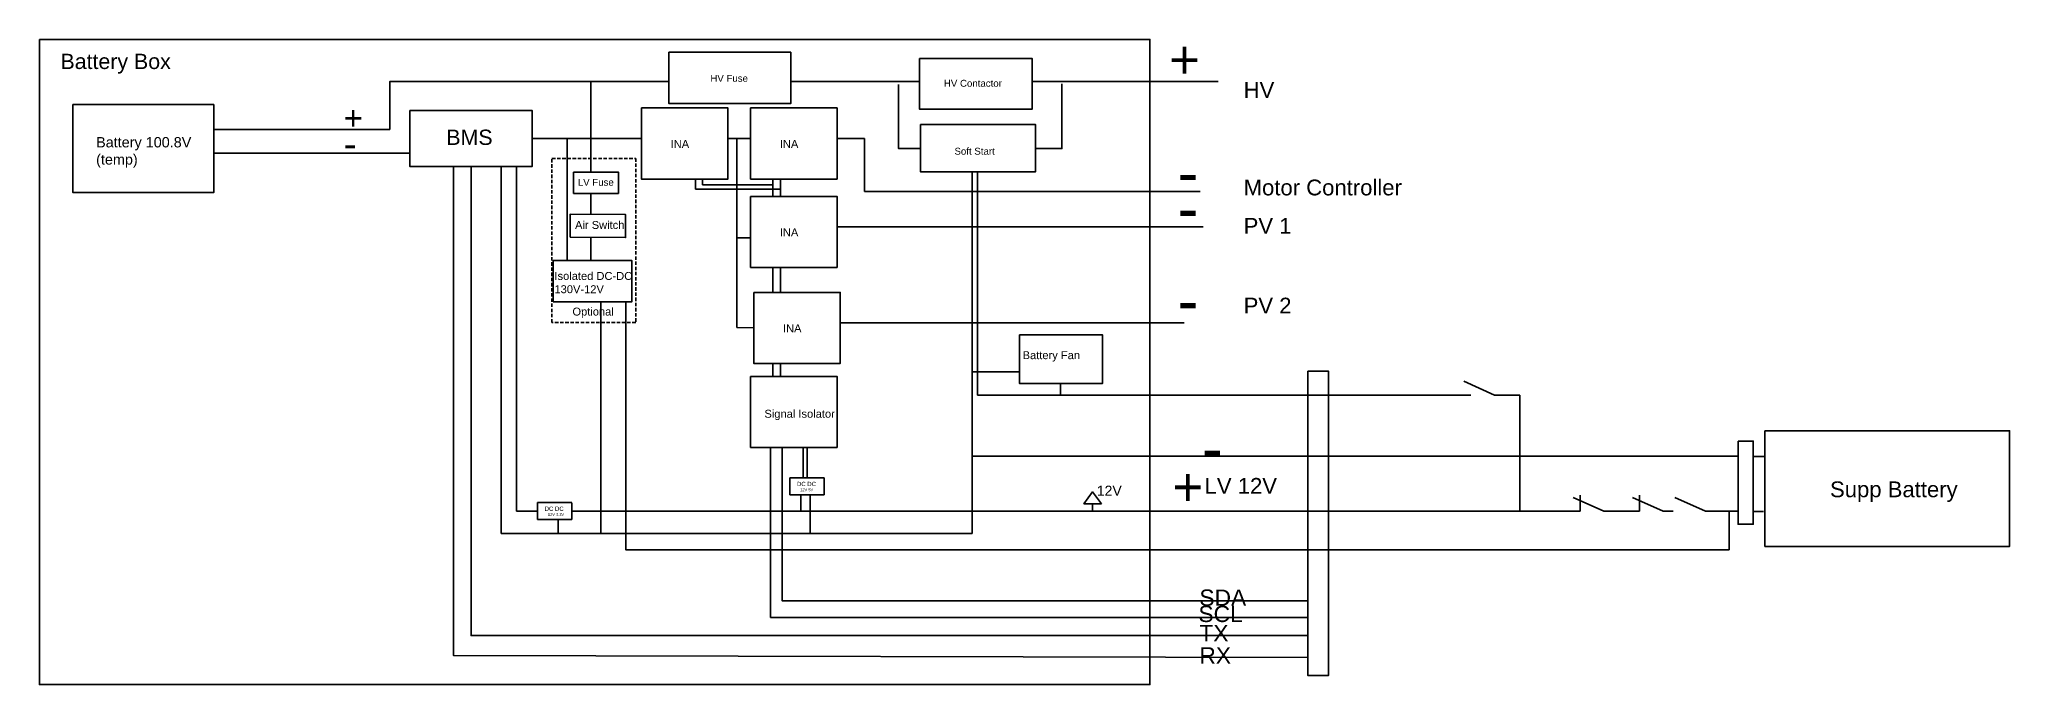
# Model space of a CAD drawing. Header units: inches. Extents: x -6006 to 28106, y 59 to 4778.
# Drawn here: x 7814 to 9246, y 2258 to 2727 of the extents above; entities that cross this region are included whole.
import ezdxf

# ---------------------------------------------------------------- set-up
doc = ezdxf.new("R2010")
doc.units = ezdxf.units.IN
doc.header["$MEASUREMENT"] = 0
doc.linetypes.add('DASHED2', pattern=[0.375, 0.25, -0.125])
doc.styles.get("Standard").update_dxf_attribs({"font": 'arial.ttf'})

msp = doc.modelspace()

# ---------------------------------------------------------------- texts
for s, height, p in [('HV Fuse', 5.03, (8301.5, 2696.1)), ('HV Contactor', 5.032, (8471.3, 2692.5)), ('Soft Start', 5.03, (8479, 2643.1)), ('LV Fuse', 5.03, (8205.1, 2620.5)), ('DC DC ', 3.12, (8364.5, 2402.1)), ('12V 5V', 2.06, (8366.8, 2398.4)), ('DC DC ', 3.12, (8181, 2384.1)), ('12V 3.3V', 2.06, (8183.3, 2380.4))]:
    msp.add_text(s, height=height).set_placement(p)
at = {"attachment_point": 1}
for s, width, gutter_width, insert, char_height in [('Battery Box', 541.434, 55.5, (7828.9, 2716.5), 11.11), ('+', 256.576, 138, (8635.1, 2726.1), 27.6), ('HV', 455.15, 57.5, (8689.3, 2695.9), 11.49), ('+', 159.661, 85.9, (8034.8, 2678.4), 17.2), ('Battery 100.8V \\P(temp)', 365.26, 37.5, (7854.8, 2655.9), 7.495), ('BMS', 541.434, 55.5, (8109.5, 2661.3), 11.11), ('INA', 53.768, 28.9, (8272.6, 2653.8), 5.78), ('INA', 53.768, 28.9, (8352, 2653.8), 5.78), ('-', 188.969, 101.6, (8034.8, 2661.3), 20.3), ('-', 303.676, 163.3, (8641.2, 2646.6), 32.7), ('Motor Controller', 455.15, 57.5, (8689.3, 2625), 11.491), ('Air Switch', 53.768, 28.9, (8203.1, 2594.9), 5.78), ('-', 303.676, 163.3, (8641.2, 2620.5), 32.7), ('PV 1', 455.15, 57.5, (8689.3, 2597.1), 11.49), ('INA', 53.768, 28.9, (8352, 2589.5), 5.78), ('Isolated DC-DC 130V-12V', 82.387, 28.9, (8188.1, 2557.8), 5.784), ('PV 2', 455.15, 57.5, (8689.3, 2539.1), 11.49), ('Optional', 53.768, 28.9, (8201.2, 2531.9), 5.78), ('-', 303.676, 163.3, (8641.2, 2553.4), 32.7), ('INA', 53.768, 28.9, (8354.3, 2519.7), 5.78), (' Battery Fan', 53.768, 28.9, (8526.3, 2500.2), 5.784), ('Signal Isolator', 53.768, 28.9, (8340.8, 2457.6), 5.784), ('-', 303.676, 163.3, (8658.9, 2446.2), 32.7), ('+', 256.576, 138, (8637.4, 2415.4), 27.6), ('LV 12V', 455.15, 57.5, (8660.9, 2408), 11.49), ('Supp Battery ', 455.15, 57.5, (9115.7, 2405.5), 11.491), ('SDA', 110.275, 59.3, (8657.1, 2326.9), 11.86), ('SCL', 110.275, 59.3, (8656.4, 2315.1), 11.86), ('TX', 110.275, 59.3, (8657.1, 2301.1), 11.86), ('RX', 110.275, 59.3, (8657.1, 2284.9), 11.86)]:
    msp.add_mtext_dynamic_manual_height_columns(s, width=width, gutter_width=gutter_width, heights=[0], dxfattribs=dict(at, insert=insert, char_height=char_height))
at = {"color": 1, "insert": (8582.5, 2402.4), "char_height": 7.31, "attachment_point": 1}
msp.add_mtext_dynamic_manual_height_columns('12V', width=129.977, gutter_width=36.6, heights=[0], dxfattribs=at)

# ---------------------------------------------------------------- linework, layer by layer
for p, q in [((8214.5, 2696.3), (8214.5, 2630.5)), ((8621.1, 2696.3), (8670.7, 2696.3)), ((7940.3, 2661.3), (8068.3, 2661.3)), ((8171.9, 2654.9), (8251.3, 2654.9)), ((8197.3, 2566.1), (8197.3, 2654.9)), ((8314.3, 2654.9), (8330.7, 2654.9)), ((8320.8, 2654.9), (8320.8, 2582.6)), ((8393.7, 2654.9), (8413.5, 2654.9)), ((8413.5, 2654.9), (8413.5, 2616.4)), ((7940.3, 2644.1), (8068.3, 2644.1)), ((8068.3, 2644.1), (8083, 2644.1)), ((8290.6, 2625.4), (8290.6, 2618.1)), ((8295.8, 2625.4), (8295.8, 2621.1)), ((8346.8, 2625.4), (8346.8, 2612.8)), ((8352.4, 2625.4), (8352.4, 2612.8)), ((8214.5, 2614.9), (8214.5, 2599.8)), ((8290.6, 2618.1), (8352.4, 2618.1)), ((8295.8, 2621.1), (8346.8, 2621.1)), ((8413.5, 2616.4), (8657.7, 2616.4)), ((8214.5, 2583.1), (8214.5, 2566.1)), ((8320.8, 2582.6), (8330.7, 2582.6)), ((8320.8, 2582.6), (8320.8, 2517.4)), ((8393.7, 2590.6), (8413.5, 2590.6)), ((8413.5, 2590.6), (8413.5, 2590.6)), ((8413.5, 2590.6), (8659.9, 2590.6)), ((8346.8, 2561.1), (8346.8, 2543)), ((8352.4, 2561.1), (8352.4, 2543)), ((8320.8, 2517.4), (8333, 2517.2)), ((8396, 2520.9), (8415.8, 2520.9)), ((8415.8, 2520.9), (8646, 2520.9)), ((8346.8, 2491.3), (8346.8, 2481.9)), ((8352.4, 2491.3), (8352.4, 2481.9)), ((9059.9, 2423.5), (9068.4, 2423.5)), ((8359.4, 2408.1), (8359.4, 2395.7)), ((8359.4, 2408.1), (8384.2, 2408.1)), ((8384.2, 2408.1), (8384.2, 2406.7)), ((8384.2, 2395.7), (8384.2, 2408)), ((8359.4, 2395.7), (8384.2, 2395.7)), ((8175.9, 2390.1), (8175.9, 2377.7)), ((8175.9, 2390.1), (8200.7, 2390.1)), ((8200.7, 2377.7), (8200.7, 2390)), ((9059.9, 2383.7), (9067.4, 2383.7)), ((8175.9, 2377.7), (8200.7, 2377.7))]:
    msp.add_line(p, q)
at = {"color": 3}
for p, q in [((8149.4, 2634.5), (8149.4, 2367.7)), ((8491.9, 2485.2), (8526.3, 2485.2)), ((8371.8, 2408.1), (8371.8, 2430.2)), ((8491.9, 2367.7), (8491.9, 2423.9)), ((8374.1, 2367.7), (8374.1, 2395.7)), ((8374.1, 2395.7), (8374.1, 2367.7)), ((8149.4, 2367.7), (8190.9, 2367.7)), ((8190.9, 2367.7), (8190.9, 2377.7)), ((8190.9, 2377.7), (8190.9, 2367.7)), ((8190.9, 2367.7), (8374.1, 2367.7)), ((8374.1, 2367.7), (8491.9, 2367.7))]:
    msp.add_line(p, q, dxfattribs=at)
at = {"color": 1}
for p, q in [((8160.6, 2383.9), (8160.6, 2634.5)), ((8556.1, 2468.3), (8556.1, 2476.7)), ((8871.8, 2468.3), (8849.4, 2478.3)), ((8854.5, 2468.3), (8849.4, 2468.3)), ((8871.8, 2468.3), (8890.2, 2468.3)), ((8890.2, 2383.8), (8890.2, 2468.3)), ((8368.9, 2408.1), (8368.9, 2430.2)), ((8367.3, 2395.7), (8367.3, 2383.8)), ((8951.3, 2383.8), (8929, 2393.7)), ((8934.1, 2395.6), (8934.1, 2383.8)), ((8994.4, 2383.8), (8972, 2393.7)), ((8977.1, 2395.6), (8977.1, 2383.8)), ((9025.2, 2383.8), (9002.9, 2393.7)), ((8175.9, 2383.9), (8160.6, 2383.9)), ((8579.5, 2383.8), (8200.7, 2383.8)), ((8905.9, 2383.8), (8890.2, 2383.8)), ((8934.1, 2383.8), (8905.9, 2383.8)), ((8951.3, 2383.8), (8972, 2383.8)), ((8977.1, 2383.8), (8972, 2383.8)), ((8994.4, 2383.8), (9001.6, 2383.8)), ((9025.2, 2383.8), (9048.9, 2383.8))]:
    msp.add_line(p, q, dxfattribs=at)
for points in [[(7813.6, 2726.9), (8621.1, 2726.9), (8621.1, 2257.7), (7813.6, 2257.7)], [(8271.4, 2717.6), (8359.9, 2717.6), (8359.9, 2680.2), (8271.4, 2680.2)], [(8453.5, 2713), (8535.6, 2713), (8535.6, 2676.3), (8453.5, 2676.3)], [(7838, 2679.5), (7940.3, 2679.5), (7940.3, 2615.5), (7838, 2615.5)], [(8083, 2675.3), (8171.9, 2675.3), (8171.9, 2634.5), (8083, 2634.5)], [(8251.3, 2677.1), (8314.3, 2677.1), (8314.3, 2625.4), (8251.3, 2625.4)], [(8330.7, 2677.1), (8393.7, 2677.1), (8393.7, 2625.4), (8330.7, 2625.4)], [(8454.3, 2665), (8538, 2665), (8538, 2630.7), (8454.3, 2630.7)], [(8202, 2630.5), (8234.6, 2630.5), (8234.6, 2614.9), (8202, 2614.9)], [(8330.7, 2612.8), (8393.7, 2612.8), (8393.7, 2561.1), (8330.7, 2561.1)], [(8199.5, 2583.1), (8239.8, 2582.8), (8239.8, 2599.5), (8199.5, 2599.8)], [(8187.1, 2536.1), (8244.5, 2536.1), (8244.5, 2566.1), (8187.1, 2566.1)], [(8333, 2543), (8396, 2543), (8396, 2491.3), (8333, 2491.3)], [(8526.3, 2512.2), (8586.6, 2512.2), (8586.6, 2476.7), (8526.3, 2476.7)], [(8330.7, 2481.9), (8393.7, 2481.9), (8393.7, 2430.2), (8330.7, 2430.2)], [(8736, 2485.7), (8750.9, 2485.7), (8750.9, 2264.3), (8736, 2264.3)], [(9068.4, 2442.4), (9246.3, 2442.4), (9246.3, 2358.2), (9068.4, 2358.2)], [(9048.9, 2434.8), (9059.9, 2434.8), (9059.9, 2374.3), (9048.9, 2374.3)]]:
    msp.add_lwpolyline(points, close=True)
for points in [[(8068.3, 2661.3), (8068.3, 2696.3), (8271.4, 2696.3)], [(8359.9, 2696.3), (8453.5, 2696.3)], [(8438.4, 2694.2), (8438.4, 2647.5), (8454.3, 2647.5)], [(8535.6, 2696.3), (8621.1, 2696.3)], [(8538, 2647.5), (8557.1, 2647.5), (8557.1, 2694.6)], [(8114.8, 2634.5), (8114.8, 2278.8), (8736, 2277.4)], [(8127.5, 2634.5), (8127.5, 2293.4), (8736, 2293.4)], [(8345.3, 2430.2), (8345.3, 2306.6), (8736, 2306.6)], [(8353.7, 2430.2), (8353.7, 2318.7), (8736, 2318.7)]]:
    msp.add_lwpolyline(points)
at = {"linetype": 'DASHED2', "ltscale": 10}
msp.add_lwpolyline([(8186.3, 2640.4), (8247.2, 2640.4), (8247.2, 2521.1), (8186.3, 2521.1)], close=True, dxfattribs=at)
at = {"color": 3}
for points in [[(9048.9, 2423.9), (8630.4, 2423.9), (8491.9, 2423.9), (8491.9, 2630.7)], [(8221.8, 2536.1), (8221.8, 2367.7)]]:
    msp.add_lwpolyline(points, dxfattribs=at)
at = {"color": 1}
for points in [[(8849.4, 2468.3), (8495.8, 2468.3), (8495.8, 2630.7)], [(8239.9, 2536.1), (8239.9, 2355.8), (9042.3, 2355.8), (9042.3, 2383.8)], [(8890.2, 2383.8), (8579.5, 2383.8), (8579.5, 2389.3)]]:
    msp.add_lwpolyline(points, dxfattribs=at)
msp.add_lwpolyline([(8586, 2389.3), (8579.5, 2397.9), (8573.1, 2389.3)], close=True, dxfattribs=at)

msp.set_redraw_order([(e.dxf.handle, doc.entitydb.next_handle()) for e in msp.query("TEXT MTEXT ATTDEF DIMENSION ARC_DIMENSION")])  # texts and dimensions are drawn at this point

doc.saveas('drawing.dxf')
